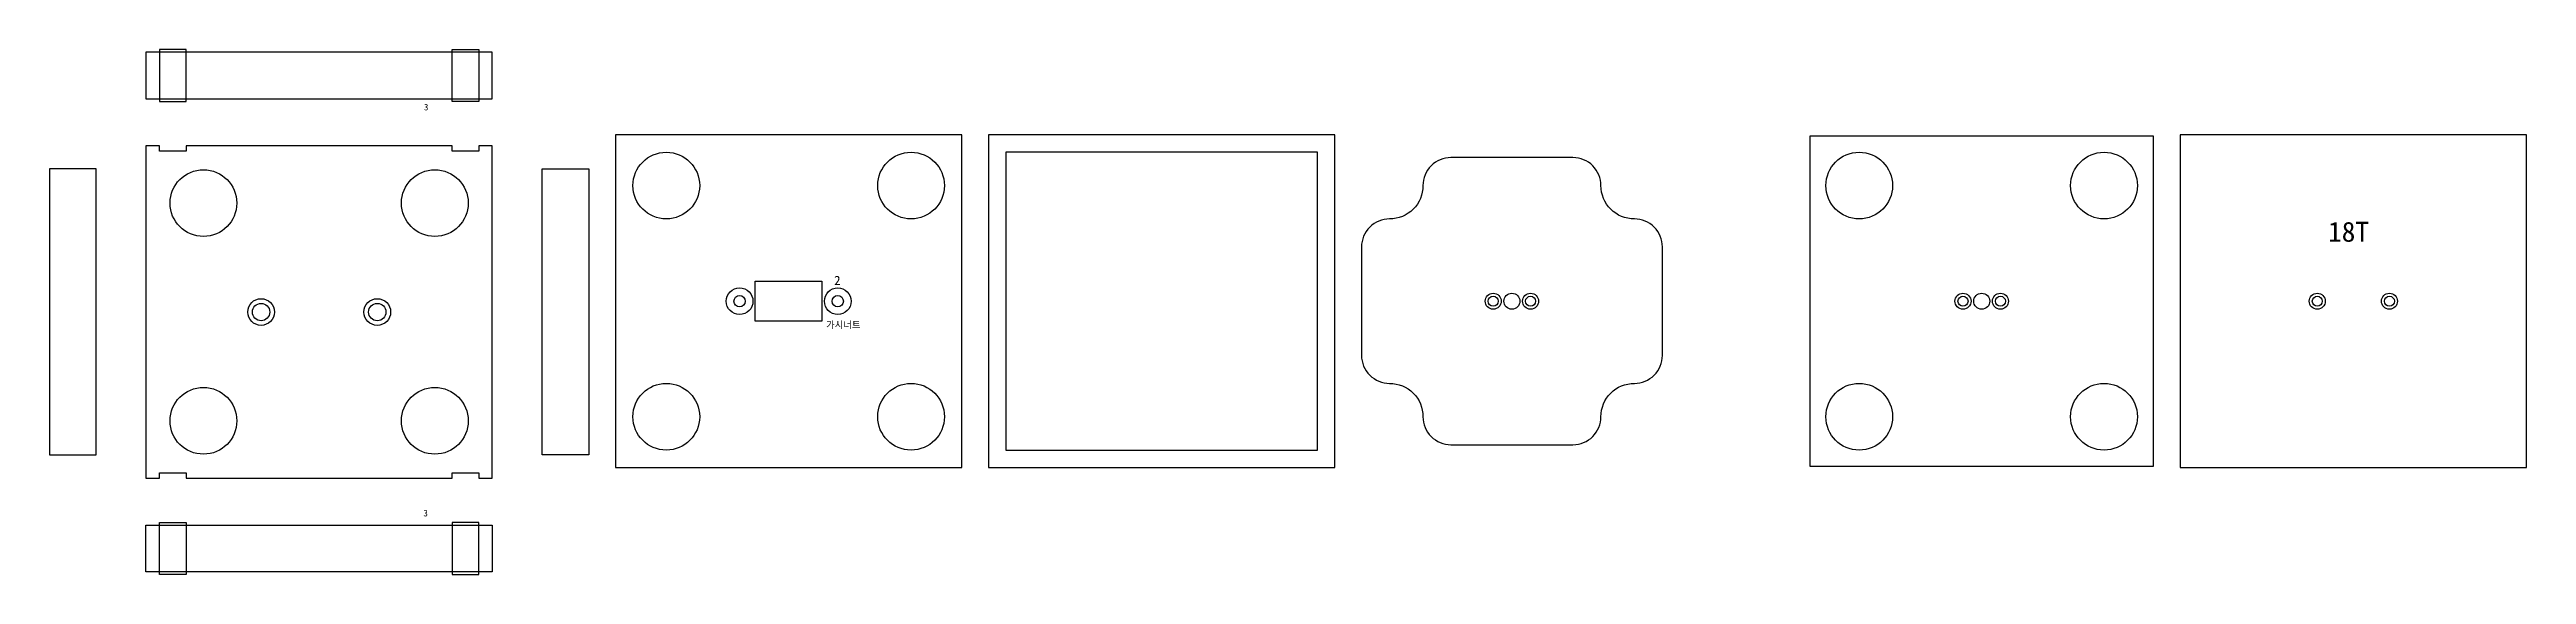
# Model space of a CAD drawing. Header units: millimetres. Extents: x 381 to 8842, y 190 to 3099.
# Drawn here: x 381 to 2236, y 190 to 584 of the extents above; entities that cross this region are included whole.
import ezdxf

# ---------------------------------------------------------------- set-up
doc = ezdxf.new("R2010")
doc.units = ezdxf.units.MM
for name, color, linetype in [('TEXT', 3, 'Continuous'), ('볼트 구멍', 7, 'Continuous'), ('치구', 7, 'Continuous')]:
    doc.layers.add(name, color=color, linetype=linetype)

msp = doc.modelspace()

# ---------------------------------------------------------------- texts
at = {"layer": 'TEXT', "color": 1}
for s, height, p in [('3', 5, (661.8, 538.1)), ('18T', 15, (2087.7, 439.6)), ('3', 5, (661.4, 233.6))]:
    msp.add_text(s, height=height, dxfattribs=at).set_placement(p)
at = {"layer": '볼트 구멍', "color": 1}
for s, height, p in [('2', 7, (969, 407.1)), ('가시너트', 5, (963, 374.8))]:
    msp.add_text(s, height=height, dxfattribs=at).set_placement(p)

# ---------------------------------------------------------------- linework, layer by layer
at = {"layer": '볼트 구멍', "color": 3}
msp.add_lwpolyline([(959.9, 380), (909.9, 380), (909.9, 410), (959.9, 410)], close=True, dxfattribs=at)
at = {"layer": '볼트 구멍', "color": 2}
for centre in [(539.9, 386.9), (626.9, 386.9)]:
    msp.add_circle(centre, 10, dxfattribs=at)
at = {"layer": '볼트 구멍', "color": 3}
for centre, radius in [((539.9, 386.9), 6.5), ((626.9, 386.9), 6.5), ((898.2, 395), 4.25), ((971.7, 395), 4.25), ((1462.5, 395), 3.75), ((1476.5, 395), 6), ((1490.5, 395), 3.75), ((1814.3, 395), 3.75), ((1828.3, 395), 6), ((1842.3, 395), 3.75), ((2079.6, 395), 3.75), ((2133.6, 395), 3.75)]:
    msp.add_circle(centre, radius, dxfattribs=at)
at = {"layer": '볼트 구멍', "color": 1}
for centre in [(898.2, 395), (971.7, 395)]:
    msp.add_circle(centre, 10, dxfattribs=at)
at = {"layer": '볼트 구멍', "color": 6}
for centre in [(1462.5, 395), (1490.5, 395), (1814.3, 395), (1842.3, 395), (2079.6, 395), (2133.6, 395)]:
    msp.add_circle(centre, 6, dxfattribs=at)
at = {"layer": '치구'}
for points in [[(453.7, 546.8), (713, 546.8), (713, 581.8), (453.7, 581.8)], [(805.3, 519.7), (805.3, 270.4), (1064.6, 270.4), (1064.6, 519.7)], [(1084.6, 519.7), (1084.6, 270.4), (1343.9, 270.4), (1343.9, 519.7)], [(1976.9, 519.7), (1976.9, 270.4), (2236.2, 270.4), (2236.2, 519.7)], [(453.7, 262.3), (463.7, 262.3), (463.7, 266.3), (483.7, 266.3), (483.7, 262.3), (683, 262.3), (683, 266.3), (703, 266.3), (703, 262.3), (713, 262.3), (713, 511.6), (703, 511.6), (703, 507.6), (683, 507.6), (683, 511.6), (483.7, 511.6), (483.7, 507.6), (463.7, 507.6), (463.7, 511.6), (453.7, 511.6)], [(1097.6, 506.7), (1097.6, 283.4), (1330.9, 283.4), (1330.9, 506.7)], [(1699.6, 518.7), (1699.6, 271.4), (1956.9, 271.4), (1956.9, 518.7)], [(416.5, 494.2), (381.5, 494.2), (381.5, 279.7), (416.5, 279.7)], [(750.3, 494.2), (785.3, 494.2), (785.3, 279.7), (750.3, 279.7)], [(453.7, 227), (713, 227), (713, 192), (453.7, 192)]]:
    msp.add_lwpolyline(points, close=True, dxfattribs=at)
at = {"layer": '치구', "color": 1}
for points in [[(463.7, 544.8), (483.7, 544.8), (483.7, 583.8), (463.7, 583.8)], [(703, 544.8), (683, 544.8), (683, 583.8), (703, 583.8)], [(463.7, 229), (483.7, 229), (483.7, 190), (463.7, 190)], [(703, 229), (683, 229), (683, 190), (703, 190)]]:
    msp.add_lwpolyline(points, close=True, dxfattribs=at)
at = {"layer": '치구'}
msp.add_lwpolyline([(1363.9, 354.4, 0.414214), (1384.9, 333.4, -0.414214), (1409.9, 308.4, 0.414214), (1430.9, 287.4), (1522.2, 287.4, 0.414214), (1543.2, 308.4, -0.414214), (1568.2, 333.4, 0.414214), (1589.2, 354.4), (1589.2, 435.7, 0.414214), (1568.2, 456.7, -0.414214), (1543.2, 481.7, 0.414214), (1522.2, 502.7), (1430.9, 502.7, 0.414214), (1409.9, 481.7, -0.414214), (1384.9, 456.7, 0.414214), (1363.9, 435.7)], format="xyb", close=True, dxfattribs=at)
for centre in [(843.3, 481.7), (1026.6, 481.7), (1736.6, 481.7), (1919.9, 481.7), (496.7, 468.6), (670, 468.6), (496.7, 305.3), (670, 305.3), (843.3, 308.4), (1026.6, 308.4), (1736.6, 308.4), (1919.9, 308.4)]:
    msp.add_circle(centre, 25, dxfattribs=at)

msp.set_redraw_order([(e.dxf.handle, doc.entitydb.next_handle()) for e in msp.query("TEXT MTEXT ATTDEF DIMENSION ARC_DIMENSION")])  # texts and dimensions are drawn at this point

doc.saveas('drawing.dxf')
